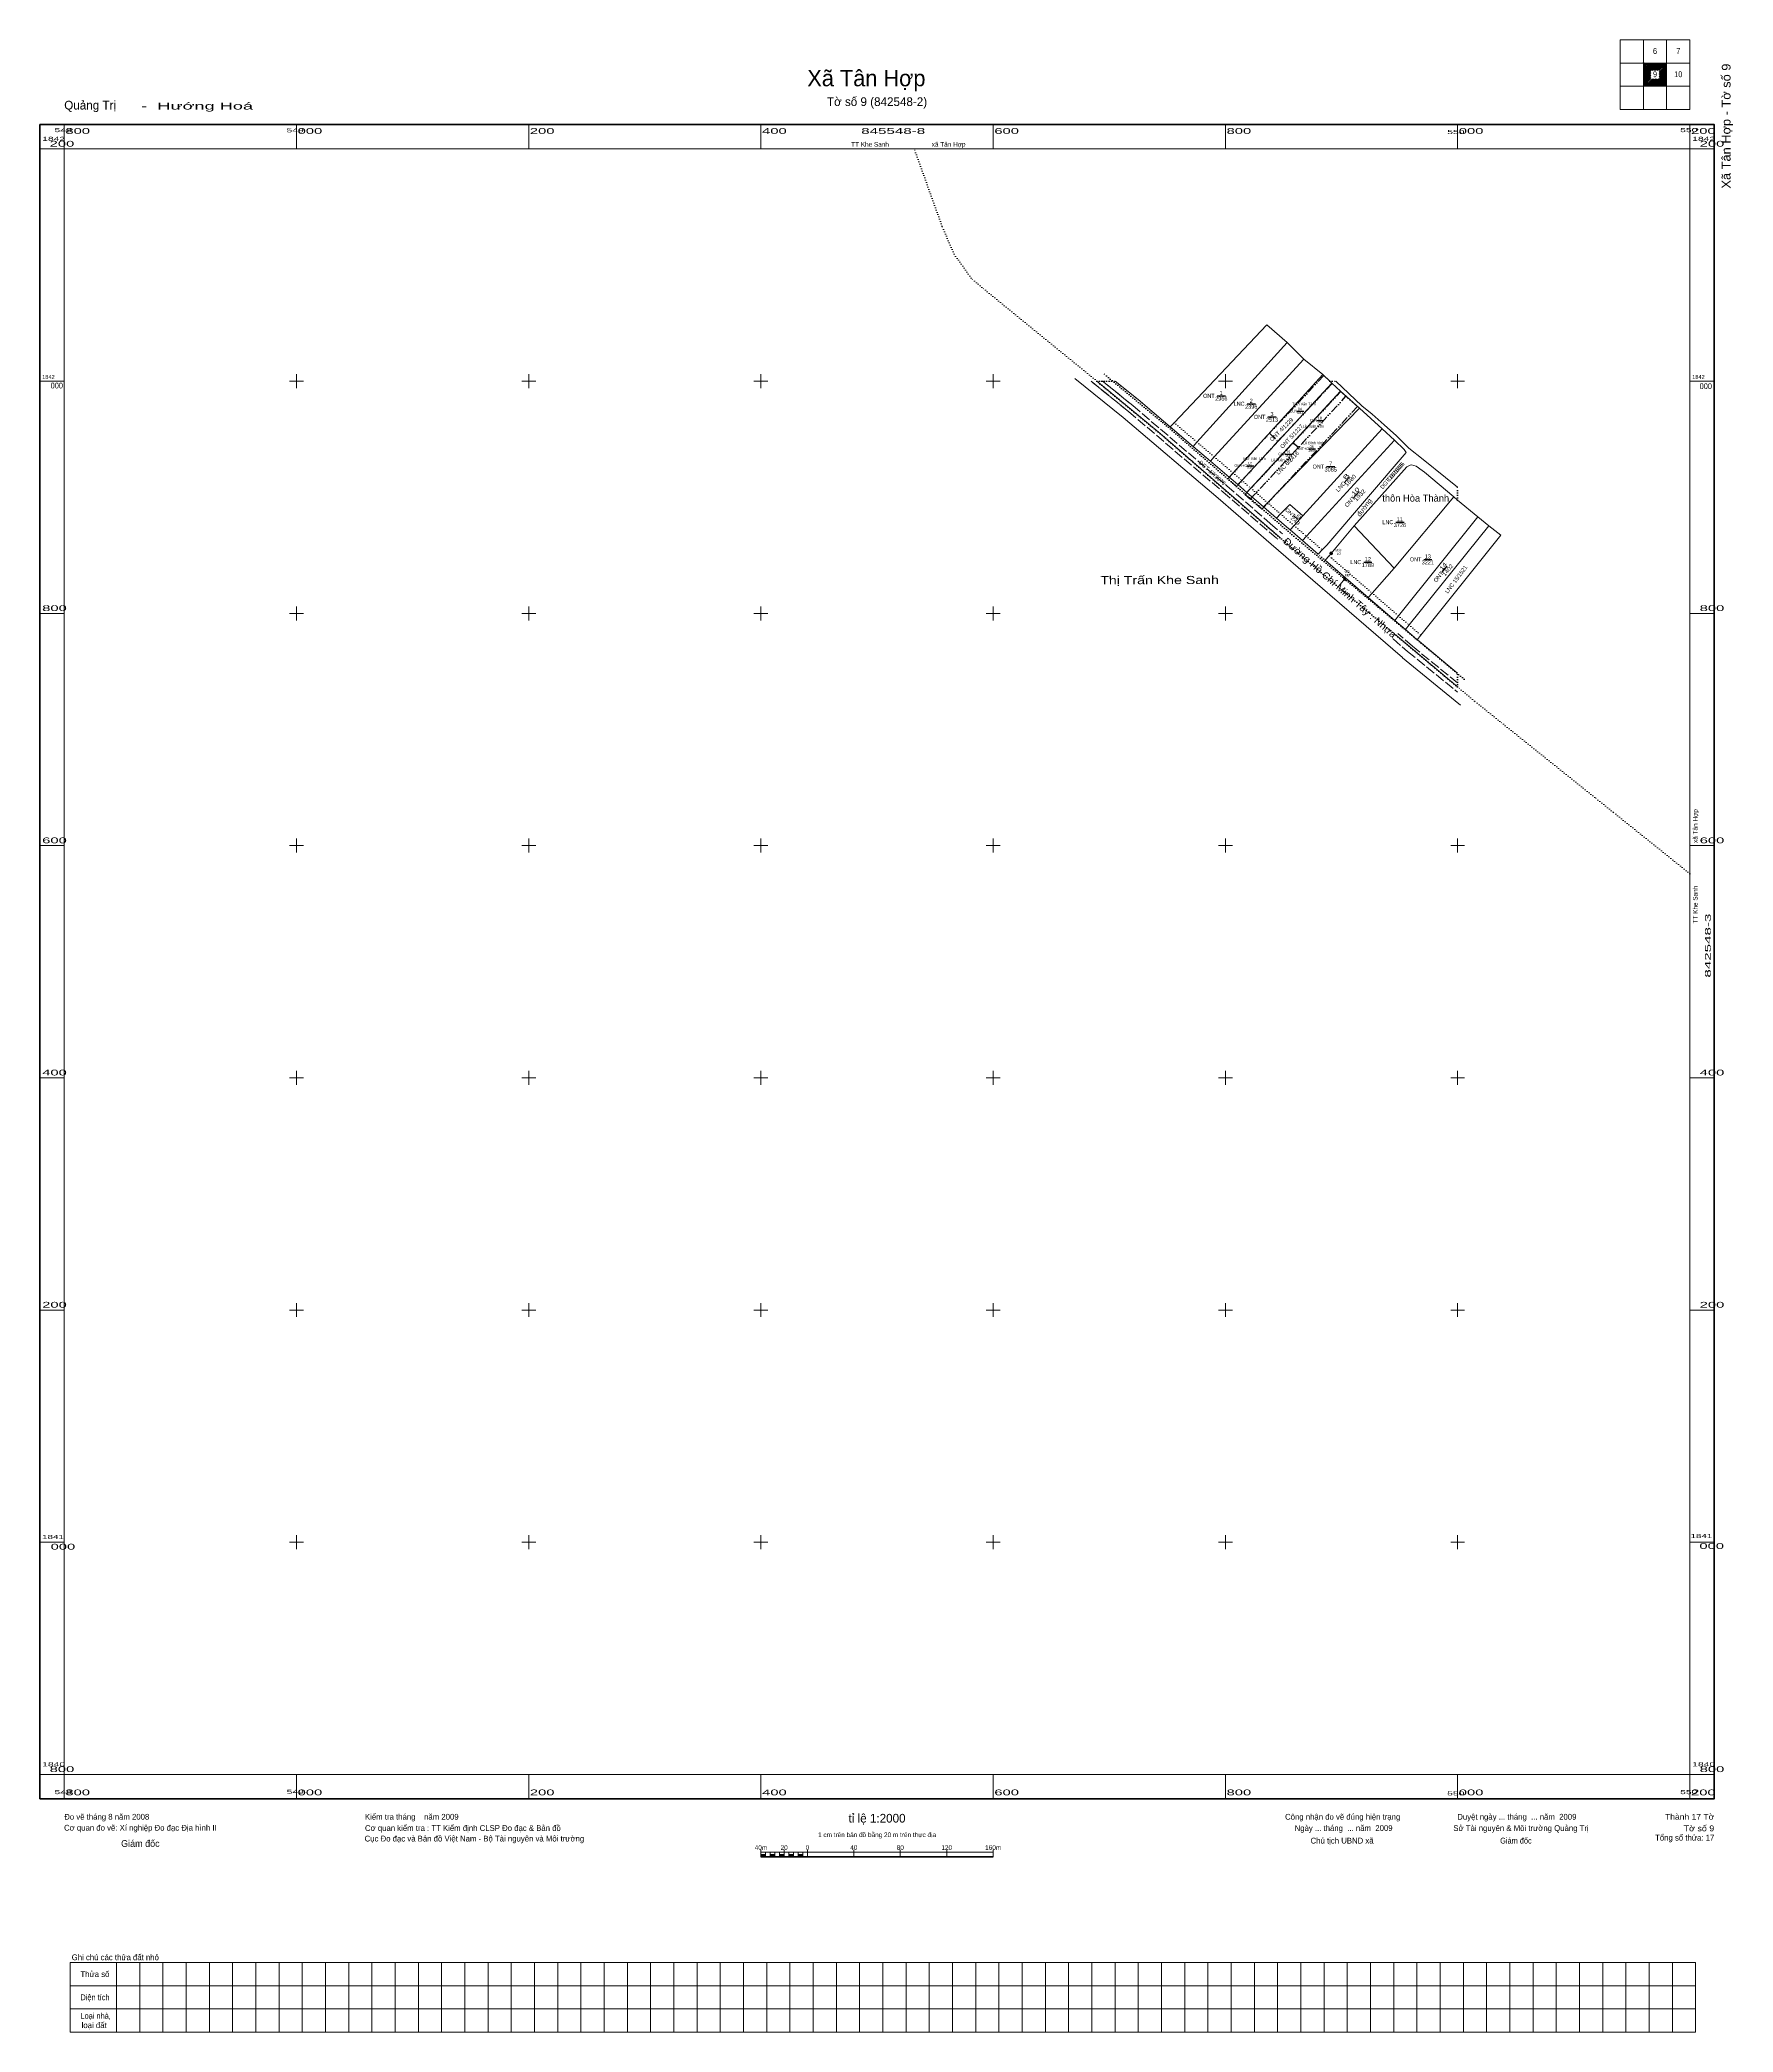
# Model space of a CAD drawing. Header units: metres. Extents: x 548779 to 550237, y 1840578 to 1842294.
import ezdxf
from ezdxf.enums import TextEntityAlignment as Align

# ---------------------------------------------------------------- set-up
doc = ezdxf.new("R2010")
doc.units = ezdxf.units.M
doc.header["$LTSCALE"] = 1.4
doc.header["$PDMODE"] = 32
doc.header["$PDSIZE"] = 0.7
for name, pattern in [('DASH_DOUBLE_DOT', [9.2, 5, -1.2, 0.3, -1.2, 0.3, -1.2]), ('DOTTED', [1.5, 0.3, -1.2]), ('LONG_DASHED', [7.5, 6, -1.5])]:
    doc.linetypes.add(name, pattern=pattern)
for name, color, linetype, lineweight in [('10', 7, 'Continuous', 13), ('13', 7, 'Continuous', 25), ('2', 7, 'DASH_DOUBLE_DOT', 25), ('22', 7, 'LONG_DASHED', 13), ('24', 7, 'DOTTED', 25), ('46', 7, 'Continuous', 13), ('50', 7, 'DOTTED', 13), ('51', 7, 'Continuous', 13), ('60', 7, 'Continuous', 13)]:
    doc.layers.add(name, color=color, linetype=linetype, lineweight=lineweight)
for name, color, linetype in [('14', 7, 'Continuous'), ('18', 7, 'Continuous'), ('28', 7, 'Continuous'), ('59', 7, 'Continuous')]:
    doc.layers.add(name, color=color, linetype=linetype)

msp = doc.modelspace()

# ---------------------------------------------------------------- hatches: boundary and pattern name
at = {"layer": '51'}
for points in [[(549892.353, 1841851.722, 1), (549889.853, 1841851.722, 1)], [(549892.203, 1841851.722, 1), (549890.003, 1841851.722, 1)], [(549891.228, 1841851.732, 1), (549890.978, 1841851.732, 1)], [(549891.228, 1841851.722, 1), (549890.978, 1841851.722, 1)], [(549904.123, 1841829.712, 1), (549901.623, 1841829.712, 1)], [(549903.973, 1841829.712, 1), (549901.773, 1841829.712, 1)], [(549902.998, 1841829.712, 1), (549902.748, 1841829.712, 1)]]:
    msp.add_hatch(color=256, dxfattribs=at).paths.add_polyline_path(points)
at = {"layer": '60'}
for points in [[(549400, 1840729), (549400, 1840731), (549404, 1840731), (549404, 1840729)], [(549408, 1840729), (549408, 1840731), (549412, 1840731), (549412, 1840729)], [(549416, 1840729), (549416, 1840731), (549420, 1840731), (549420, 1840729)], [(549424, 1840729), (549424, 1840731), (549428, 1840731), (549428, 1840729)], [(549432, 1840729), (549432, 1840731), (549436, 1840731), (549436, 1840729)]]:
    msp.add_hatch(color=256, dxfattribs=at).paths.add_polyline_path(points)

# ---------------------------------------------------------------- linework, layer by layer
at = {"layer": '10'}
for p, q in [((549883.95, 1842005.73), (549883.88, 1842005.79)), ((549883.95, 1842005.73), (549889.83, 1842000)), ((549889.83, 1842000), (549891.58, 1841998.3)), ((549895.05, 1842000), (549917.58, 1841978.91)), ((549899.07, 1841991.33), (549915.37, 1841976.63)), ((549915.37, 1841976.63), (549934.87, 1841959.04)), ((549926.4, 1841971.71), (549917.58, 1841978.91)), ((549936.59, 1841962.32), (549926.4, 1841971.71)), ((549866.66, 1841884.02), (549934.87, 1841959.04)), ((549934.87, 1841959.04), (549945.54, 1841949.1)), ((549947.21, 1841952.88), (549936.59, 1841962.32)), ((549958.02, 1841942.39), (549947.21, 1841952.88)), ((549958.02, 1841942.39), (549970.28, 1841932.59)), ((549971.32, 1841921.52), (549996.62, 1841900.36)), ((549996.62, 1841900.36), (549945.28, 1841839.06)), ((549996.62, 1841900.36), (550000, 1841897.57)), ((549844.06, 1841882.02), (549847.54, 1841885.62)), ((549911.01, 1841875.51), (549945.28, 1841839.06))]:
    msp.add_line(p, q, dxfattribs=at)
for points in [[(549752.38, 1841960.6), (549755.83, 1841964.23), (549835.72, 1842048.52)], [(549835.72, 1842048.52), (549853.16, 1842033.27), (549867.64, 1842018.93), (549883.88, 1842005.79)], [(549772.13, 1841943.78), (549775.48, 1841947.49), (549853.16, 1842033.27)], [(549787.04, 1841931.08), (549790.42, 1841934.77), (549867.64, 1842018.93)], [(550002.32, 1841721.07), (549982.24, 1841737.22), (549952.61, 1841761.73), (549952.44, 1841761.88), (549875.25, 1841828.62), (549839.46, 1841859.56), (549793.66, 1841899.17), (549711.97, 1841968.75), (549670.46, 1842002.37)], [(549752.38, 1841960.6), (549724.75, 1841984.13), (549705.16, 1842000)], [(549803.2, 1841917.31), (549806.57, 1841921.01), (549883.88, 1842005.79)], [(549810.67, 1841910.89), (549814.07, 1841914.57), (549891.58, 1841998.3)], [(549818.55, 1841904.08), (549821.94, 1841907.76), (549899.07, 1841991.33)], [(549891.58, 1841998.3), (549891.6, 1841998.28), (549899.07, 1841991.33)], [(549832.82, 1841891.74), (549836.31, 1841895.33), (549915.37, 1841976.63)], [(549810.67, 1841910.89), (549806.68, 1841914.35), (549803.2, 1841917.31), (549787.04, 1841931.08), (549772.13, 1841943.78), (549752.38, 1841960.6)], [(549866.32, 1841862.77), (549869.7, 1841866.45), (549945.54, 1841949.1)], [(549945.54, 1841949.1), (549953.93, 1841941.29), (549955.74, 1841938.52), (549887.37, 1841858.89), (549883.39, 1841854.62), (549879.97, 1841850.96)], [(549911.01, 1841875.51), (549956.18, 1841926.19), (549959.01, 1841927.78), (549960.25, 1841927.88), (549964.2, 1841926.78), (549969.34, 1841923.17), (549971.32, 1841921.52)], [(549970.28, 1841932.59), (549989.65, 1841917.11), (550000, 1841908.84)], [(549855.76, 1841871.9), (549852.54, 1841874.68), (549844.06, 1841882.02), (549832.82, 1841891.74), (549818.55, 1841904.08), (549810.67, 1841910.89)], [(549847.54, 1841885.62), (549855.54, 1841893.91), (549866.66, 1841884.02)], [(550000, 1841897.57), (550017.34, 1841883.25), (550026.97, 1841875.33), (550037.31, 1841867.33)], [(549855.76, 1841871.9), (549859.1, 1841875.61), (549866.66, 1841884.02)], [(549879.97, 1841850.96), (549866.32, 1841862.77), (549855.76, 1841871.9)], [(549911.01, 1841875.51), (549889.26, 1841849.54), (549886.05, 1841845.71)], [(550017.34, 1841883.25), (549949, 1841797.89), (549945.88, 1841793.99)], [(550026.97, 1841875.33), (549958.12, 1841790.01), (549954.97, 1841786.12)], [(550037.31, 1841867.33), (549968.24, 1841781.26), (549965.11, 1841777.36)], [(549923.01, 1841813.76), (549888.33, 1841843.74), (549886.05, 1841845.71)], [(549923.01, 1841813.76), (549926.31, 1841817.51), (549945.28, 1841839.06)], [(550000, 1841748.6), (549994.98, 1841752.64), (549965.35, 1841777.15), (549965.11, 1841777.36), (549954.97, 1841786.12), (549945.88, 1841793.99), (549923.01, 1841813.76)]]:
    msp.add_lwpolyline(points, dxfattribs=at)
at = {"layer": '13'}
for p, q in [((549792.89, 1841987.4), (549800.02, 1841987.4)), ((549818.67, 1841980.56), (549825.8, 1841980.56)), ((549836.58, 1841969.27), (549843.66, 1841969.27)), ((549887.14, 1841926.45), (549894.22, 1841926.45)), ((549902.21, 1841912.41), (549906.97, 1841917.65)), ((549910.35, 1841899.67), (549915.14, 1841904.88)), ((549858.86, 1841884.01), (549862.45, 1841880.83)), ((549946.74, 1841878.59), (549953.87, 1841878.59)), ((549919.17, 1841844.17), (549926.19, 1841844.17)), ((549970.9, 1841846.49), (549977.71, 1841846.49)), ((549986.41, 1841835.08), (549990.86, 1841840.59))]:
    msp.add_line(p, q, dxfattribs=at)
at = {"layer": '2'}
for p, q in [((549884.77, 1842004.92), (549837.85, 1841955.11)), ((549821.24, 1841898.24), (549903.76, 1841986.97)), ((549861.41, 1841974.16), (549867.43, 1841974.16)), ((549878.66, 1841966.24), (549884.68, 1841966.24)), ((549858.43, 1841947.03), (549862.98, 1841943.12)), ((549871.67, 1841941.7), (549877.69, 1841941.7)), ((549818.44, 1841927.22), (549824.46, 1841927.22)), ((549851.46, 1841937.23), (549857.48, 1841937.23))]:
    msp.add_line(p, q, dxfattribs=at)
for points in [[(549899.37, 1841991.06), (549913.7, 1841978.13), (549831.48, 1841889.74), (549816.85, 1841902.33)], [(549837.85, 1841955.11), (549845.22, 1841948.35), (549809.53, 1841909.17), (549802.16, 1841915.93)]]:
    msp.add_lwpolyline(points, close=True, dxfattribs=at)
msp.add_lwpolyline([(549884.77, 1842004.92), (549891.95, 1841997.96), (549845.22, 1841948.35)], dxfattribs=at)
at = {"layer": '22'}
for p, q in [((549716.53, 1841973.88), (549684.27, 1842000)), ((549684.27, 1842000), (549716.53, 1841973.88)), ((549694.29, 1842000), (549720.2, 1841979.01)), ((549720.2, 1841979.01), (549694.29, 1842000)), ((549716.53, 1841973.88), (549797.84, 1841904.64)), ((549720.2, 1841979.01), (549801.32, 1841909.9)), ((549797.84, 1841904.64), (549825.98, 1841880.32)), ((549801.32, 1841909.9), (549830.33, 1841884.71))]:
    msp.add_line(p, q, dxfattribs=at)
for points in [[(549797.84, 1841904.64), (549844.27, 1841864.52), (549845.04, 1841863.85)], [(549801.32, 1841909.9), (549838.58, 1841877.54), (549847.73, 1841869.71), (549849.24, 1841868.41)], [(549944.42, 1841777.97), (549956.93, 1841767.16), (550000, 1841732.2)], [(550000, 1841740.1), (549961.02, 1841771.71), (549948.46, 1841782.58)]]:
    msp.add_lwpolyline(points, dxfattribs=at)
at = {"layer": '24'}
for p, q in [((549689.33, 1842000), (549705.16, 1842000)), ((549889.83, 1842000), (549895.05, 1842000)), ((550000, 1841897.57), (550000, 1841908.84)), ((549886.05, 1841845.71), (549879.97, 1841850.96)), ((550000, 1841736.62), (550000, 1841748.6))]:
    msp.add_line(p, q, dxfattribs=at)
for points in [[(550005.66, 1841743.36), (549858.81, 1841866.65), (549749.4, 1841961.68), (549694.94, 1842006.78)], [(550000, 1841736.62), (549853.1, 1841859.96), (549743.71, 1841954.97), (549689.33, 1842000)]]:
    msp.add_lwpolyline(points, dxfattribs=at)
at = {"layer": '46'}
for p, q in [((549689.33, 1842000), (549698.62, 1841992.3)), ((549689.33, 1842000), (549698.62, 1841992.3)), ((550000, 1841736.62), (549946.33, 1841781.68))]:
    msp.add_line(p, q, dxfattribs=at)
at = {"layer": '46', "linetype": 'DOTTED'}
for points in [[(549689.33, 1842000), (549590.34, 1842080.72), (549580.99, 1842088.64), (549566.36, 1842109.43), (549555.91, 1842133.55), (549532.1, 1842200)], [(550200, 1841575.77), (550133.96, 1841628.7), (550118.07, 1841641.44), (550036.44, 1841706.86), (550014.42, 1841724.51), (550000, 1841736.62)]]:
    msp.add_lwpolyline(points, dxfattribs=at)
at = {"layer": '46'}
msp.add_lwpolyline([(549846.67, 1841865.54), (549743.71, 1841954.97), (549698.62, 1841992.3)], dxfattribs=at)
at = {"layer": '50', "linetype": 'Continuous'}
msp.add_line((549897.18, 1841822.95), (549902.87, 1841829.72), dxfattribs=at)
at = {"layer": '50'}
for points in [[(549755.83, 1841964.23), (549775.48, 1841947.49), (549790.42, 1841934.77), (549806.57, 1841921.01)], [(549806.57, 1841921.01), (549809.94, 1841918.14), (549814.07, 1841914.57), (549821.94, 1841907.76), (549836.31, 1841895.33), (549847.54, 1841885.62)], [(549847.54, 1841885.62), (549855.81, 1841878.46), (549859.1, 1841875.61), (549869.7, 1841866.45), (549883.39, 1841854.62)], [(549889.26, 1841849.54), (549891.6, 1841847.52), (549926.31, 1841817.51), (549949, 1841797.89), (549958.12, 1841790.01), (549968.24, 1841781.26)]]:
    msp.add_lwpolyline(points, dxfattribs=at)
at = {"layer": '51'}
for centre, radius in [((549891.103, 1841851.722), 1.25), ((549891.103, 1841851.722), 1.1), ((549891.103, 1841851.732), 0.125), ((549891.103, 1841851.722), 0.125), ((549902.873, 1841829.712), 1.25), ((549902.873, 1841829.712), 1.1), ((549902.873, 1841829.712), 0.125)]:
    msp.add_circle(centre, radius, dxfattribs=at)
at = {"layer": '60'}
for p, q in [((550160, 1842234), (550160, 1842294)), ((550180, 1842234), (550180, 1842294)), ((550140, 1842274), (550200, 1842274)), ((550160, 1842272.58), (550161.42, 1842274)), ((550160, 1842271.18), (550162.82, 1842274)), ((550160, 1842269.76), (550164.24, 1842274)), ((550160, 1842268.34), (550165.66, 1842274)), ((550160, 1842266.92), (550167.08, 1842274)), ((550160, 1842265.52), (550168.48, 1842274)), ((550160, 1842264.1), (550169.9, 1842274)), ((550160, 1842262.68), (550171.32, 1842274)), ((550160, 1842261.28), (550172.72, 1842274)), ((550160, 1842259.86), (550166.5, 1842266.36)), ((550160, 1842258.44), (550166.5, 1842264.94)), ((550160, 1842257.04), (550166.5, 1842263.52)), ((550167.64, 1842267.5), (550174.14, 1842274)), ((550168.28, 1842254), (550180, 1842265.72)), ((550169.06, 1842267.5), (550175.56, 1842274)), ((550169.7, 1842254), (550180, 1842264.3)), ((550170.48, 1842267.5), (550176.98, 1842274)), ((550171.88, 1842267.5), (550178.38, 1842274)), ((550173.3, 1842267.5), (550179.8, 1842274)), ((550173.5, 1842266.28), (550180, 1842272.78)), ((550173.5, 1842264.88), (550180, 1842271.38)), ((550173.5, 1842263.46), (550180, 1842269.96)), ((550173.5, 1842262.04), (550180, 1842268.54)), ((550173.5, 1842260.64), (550180, 1842267.12)), ((550140, 1842254), (550200, 1842254)), ((550160, 1842255.62), (550166.5, 1842262.12)), ((550160, 1842254.2), (550166.5, 1842260.7)), ((550161.22, 1842254), (550167.72, 1842260.5)), ((550162.62, 1842254), (550169.12, 1842260.5)), ((550164.04, 1842254), (550170.54, 1842260.5)), ((550165.46, 1842254), (550171.96, 1842260.5)), ((550166.88, 1842254), (550173.36, 1842260.5)), ((550171.12, 1842254), (550180, 1842262.88)), ((550172.52, 1842254), (550180, 1842261.48)), ((550173.94, 1842254), (550180, 1842260.06)), ((550175.36, 1842254), (550180, 1842258.64)), ((550176.76, 1842254), (550180, 1842257.24)), ((550178.18, 1842254), (550180, 1842255.82)), ((550179.6, 1842254), (550180, 1842254.4)), ((548800, 1842200), (548800, 1842221)), ((549000, 1842200), (549000, 1842221)), ((549200, 1842200), (549200, 1842221)), ((549400, 1842200), (549400, 1842221)), ((549600, 1842200), (549600, 1842221)), ((549800, 1842200), (549800, 1842221)), ((550000, 1842200), (550000, 1842221)), ((550200, 1842200), (550200, 1842221)), ((548800, 1842200), (548779, 1842200)), ((550200, 1842200), (550221, 1842200)), ((549000, 1841994), (549000, 1842006)), ((549200, 1841994), (549200, 1842006)), ((549400, 1841994), (549400, 1842006)), ((549600, 1841994), (549600, 1842006)), ((549800, 1841994), (549800, 1842006)), ((550000, 1841994), (550000, 1842006)), ((548800, 1842000), (548779, 1842000)), ((548994, 1842000), (549006, 1842000)), ((549194, 1842000), (549206, 1842000)), ((549394, 1842000), (549406, 1842000)), ((549594, 1842000), (549606, 1842000)), ((549794, 1842000), (549806, 1842000)), ((549994, 1842000), (550006, 1842000)), ((550200, 1842000), (550221, 1842000)), ((548800, 1841800), (548779, 1841800)), ((548994, 1841800), (549006, 1841800)), ((549000, 1841794), (549000, 1841806)), ((549194, 1841800), (549206, 1841800)), ((549200, 1841794), (549200, 1841806)), ((549394, 1841800), (549406, 1841800)), ((549400, 1841794), (549400, 1841806)), ((549594, 1841800), (549606, 1841800)), ((549600, 1841794), (549600, 1841806)), ((549794, 1841800), (549806, 1841800)), ((549800, 1841794), (549800, 1841806)), ((549994, 1841800), (550006, 1841800)), ((550000, 1841794), (550000, 1841806)), ((550200, 1841800), (550221, 1841800)), ((548800, 1841600), (548779, 1841600)), ((548994, 1841600), (549006, 1841600)), ((549000, 1841594), (549000, 1841606)), ((549194, 1841600), (549206, 1841600)), ((549200, 1841594), (549200, 1841606)), ((549394, 1841600), (549406, 1841600)), ((549400, 1841594), (549400, 1841606)), ((549594, 1841600), (549606, 1841600)), ((549600, 1841594), (549600, 1841606)), ((549794, 1841600), (549806, 1841600)), ((549800, 1841594), (549800, 1841606)), ((549994, 1841600), (550006, 1841600)), ((550000, 1841594), (550000, 1841606)), ((550200, 1841600), (550221, 1841600)), ((549000, 1841394), (549000, 1841406)), ((549200, 1841394), (549200, 1841406)), ((549400, 1841394), (549400, 1841406)), ((549600, 1841394), (549600, 1841406)), ((549800, 1841394), (549800, 1841406)), ((550000, 1841394), (550000, 1841406)), ((548800, 1841400), (548779, 1841400)), ((548994, 1841400), (549006, 1841400)), ((549194, 1841400), (549206, 1841400)), ((549394, 1841400), (549406, 1841400)), ((549594, 1841400), (549606, 1841400)), ((549794, 1841400), (549806, 1841400)), ((549994, 1841400), (550006, 1841400)), ((550200, 1841400), (550221, 1841400)), ((548800, 1841200), (548779, 1841200)), ((548994, 1841200), (549006, 1841200)), ((549000, 1841194), (549000, 1841206)), ((549194, 1841200), (549206, 1841200)), ((549200, 1841194), (549200, 1841206)), ((549394, 1841200), (549406, 1841200)), ((549400, 1841194), (549400, 1841206)), ((549594, 1841200), (549606, 1841200)), ((549600, 1841194), (549600, 1841206)), ((549794, 1841200), (549806, 1841200)), ((549800, 1841194), (549800, 1841206)), ((549994, 1841200), (550006, 1841200)), ((550000, 1841194), (550000, 1841206)), ((550200, 1841200), (550221, 1841200)), ((548800, 1841000), (548779, 1841000)), ((548994, 1841000), (549006, 1841000)), ((549000, 1840994), (549000, 1841006)), ((549194, 1841000), (549206, 1841000)), ((549200, 1840994), (549200, 1841006)), ((549394, 1841000), (549406, 1841000)), ((549400, 1840994), (549400, 1841006)), ((549594, 1841000), (549606, 1841000)), ((549600, 1840994), (549600, 1841006)), ((549794, 1841000), (549806, 1841000)), ((549800, 1840994), (549800, 1841006)), ((549994, 1841000), (550006, 1841000)), ((550000, 1840994), (550000, 1841006)), ((550200, 1841000), (550221, 1841000)), ((548800, 1840800), (548779, 1840800)), ((548800, 1840800), (548800, 1840779)), ((549000, 1840800), (549000, 1840779)), ((549200, 1840800), (549200, 1840779)), ((549400, 1840800), (549400, 1840779)), ((549600, 1840800), (549600, 1840779)), ((549800, 1840800), (549800, 1840779)), ((550000, 1840800), (550000, 1840779)), ((550200, 1840800), (550200, 1840779)), ((550200, 1840800), (550221, 1840800)), ((549400, 1840729), (549400, 1840735)), ((549400, 1840733), (549600, 1840733)), ((549404, 1840729), (549404, 1840733)), ((549408, 1840729), (549408, 1840733)), ((549412, 1840729), (549412, 1840733)), ((549416, 1840729), (549416, 1840733)), ((549420, 1840729), (549420, 1840735)), ((549420, 1840729), (549420, 1840733)), ((549424, 1840729), (549424, 1840733)), ((549428, 1840729), (549428, 1840733)), ((549432, 1840729), (549432, 1840733)), ((549436, 1840729), (549436, 1840733)), ((549440, 1840729), (549440, 1840735)), ((549480, 1840729), (549480, 1840735)), ((549520, 1840729), (549520, 1840735)), ((549560, 1840729), (549560, 1840735)), ((549600, 1840729), (549600, 1840735)), ((548844.98, 1840638), (548844.98, 1840578)), ((548864.98, 1840638), (548864.98, 1840578)), ((548884.98, 1840638), (548884.98, 1840578)), ((548904.98, 1840638), (548904.98, 1840578)), ((548924.98, 1840638), (548924.98, 1840578)), ((548944.98, 1840638), (548944.98, 1840578)), ((548964.98, 1840638), (548964.98, 1840578)), ((548984.98, 1840638), (548984.98, 1840578)), ((549004.98, 1840638), (549004.98, 1840578)), ((549024.98, 1840638), (549024.98, 1840578)), ((549044.98, 1840638), (549044.98, 1840578)), ((549064.98, 1840638), (549064.98, 1840578)), ((549084.98, 1840638), (549084.98, 1840578)), ((549104.98, 1840638), (549104.98, 1840578)), ((549124.98, 1840638), (549124.98, 1840578)), ((549144.98, 1840638), (549144.98, 1840578)), ((549164.98, 1840638), (549164.98, 1840578)), ((549184.98, 1840638), (549184.98, 1840578)), ((549204.98, 1840638), (549204.98, 1840578)), ((549224.98, 1840638), (549224.98, 1840578)), ((549244.98, 1840638), (549244.98, 1840578)), ((549264.98, 1840638), (549264.98, 1840578)), ((549284.98, 1840638), (549284.98, 1840578)), ((549304.98, 1840638), (549304.98, 1840578)), ((549324.98, 1840638), (549324.98, 1840578)), ((549344.98, 1840638), (549344.98, 1840578)), ((549364.98, 1840638), (549364.98, 1840578)), ((549384.98, 1840638), (549384.98, 1840578)), ((549404.98, 1840638), (549404.98, 1840578)), ((549424.98, 1840638), (549424.98, 1840578)), ((549444.98, 1840638), (549444.98, 1840578)), ((549464.98, 1840638), (549464.98, 1840578)), ((549484.98, 1840638), (549484.98, 1840578)), ((549504.98, 1840638), (549504.98, 1840578)), ((549524.98, 1840638), (549524.98, 1840578)), ((549544.98, 1840638), (549544.98, 1840578)), ((549564.98, 1840638), (549564.98, 1840578)), ((549584.98, 1840638), (549584.98, 1840578)), ((549604.98, 1840638), (549604.98, 1840578)), ((549624.98, 1840638), (549624.98, 1840578)), ((549644.98, 1840638), (549644.98, 1840578)), ((549664.98, 1840638), (549664.98, 1840578)), ((549684.98, 1840638), (549684.98, 1840578)), ((549704.98, 1840638), (549704.98, 1840578)), ((549724.98, 1840638), (549724.98, 1840578)), ((549744.98, 1840638), (549744.98, 1840578)), ((549764.98, 1840638), (549764.98, 1840578)), ((549784.98, 1840638), (549784.98, 1840578)), ((549804.98, 1840638), (549804.98, 1840578)), ((549824.98, 1840638), (549824.98, 1840578)), ((549844.98, 1840638), (549844.98, 1840578)), ((549864.98, 1840638), (549864.98, 1840578)), ((549884.98, 1840638), (549884.98, 1840578)), ((549904.98, 1840638), (549904.98, 1840578)), ((549924.98, 1840638), (549924.98, 1840578)), ((549944.98, 1840638), (549944.98, 1840578)), ((549964.98, 1840638), (549964.98, 1840578)), ((549984.98, 1840638), (549984.98, 1840578)), ((550004.98, 1840638), (550004.98, 1840578)), ((550024.98, 1840638), (550024.98, 1840578)), ((550044.98, 1840638), (550044.98, 1840578)), ((550064.98, 1840638), (550064.98, 1840578)), ((550084.98, 1840638), (550084.98, 1840578)), ((550104.98, 1840638), (550104.98, 1840578)), ((550124.98, 1840638), (550124.98, 1840578)), ((550144.98, 1840638), (550144.98, 1840578)), ((550164.98, 1840638), (550164.98, 1840578)), ((550184.98, 1840638), (550184.98, 1840578)), ((548804.98, 1840618), (550204.98, 1840618)), ((548804.98, 1840598), (550204.98, 1840598))]:
    msp.add_line(p, q, dxfattribs=at)
at = {"layer": '60', "lineweight": 53}
msp.add_line((549400, 1840729), (549600, 1840729), dxfattribs=at)
at = {"layer": '60'}
for points in [[(550140, 1842234), (550200, 1842234), (550200, 1842294), (550140, 1842294)], [(548800, 1842200), (550200, 1842200), (550200, 1840800), (548800, 1840800)], [(549400, 1840729), (549400, 1840731), (549404, 1840731), (549404, 1840729)], [(549408, 1840729), (549408, 1840731), (549412, 1840731), (549412, 1840729)], [(549416, 1840729), (549416, 1840731), (549420, 1840731), (549420, 1840729)], [(549424, 1840729), (549424, 1840731), (549428, 1840731), (549428, 1840729)], [(549432, 1840729), (549432, 1840731), (549436, 1840731), (549436, 1840729)], [(548804.98, 1840638), (550204.98, 1840638), (550204.98, 1840578), (548804.98, 1840578)]]:
    msp.add_lwpolyline(points, close=True, dxfattribs=at)
at = {"layer": '60', "lineweight": 106}
msp.add_lwpolyline([(548779, 1842221), (550221, 1842221), (550221, 1840779), (548779, 1840779)], close=True, dxfattribs=at)
at = {"layer": '60'}
msp.add_point((550160, 1842274), dxfattribs=at)

# ---------------------------------------------------------------- texts
at = {"layer": '13', "width": 0.8}
for s, p in [('ONT ', (549792, 1841985.65)), ('LNC ', (549817.78, 1841978.81)), ('ONT ', (549835.7, 1841967.52)), ('ONT ', (549886.25, 1841924.7)), ('LNC ', (549945.85, 1841876.84)), ('LNC ', (549918.29, 1841842.42)), ('ONT ', (549970.05, 1841844.74))]:
    msp.add_text(s, height=3.5, dxfattribs=at).set_placement(p, align=Align.RIGHT)
at = {"layer": '13'}
for s, width, p in [('1', 0.7, (549796.46, 1841988.18)), ('2966', 0.85, (549796.455, 1841983.12)), ('2396', 0.85, (549822.235, 1841976.28)), ('2', 0.85, (549822.23, 1841981.34)), ('3', 0.85, (549840.13, 1841970.05)), ('2513', 0.85, (549840.125, 1841964.99)), ('3085', 0.85, (549890.68, 1841922.17)), ('7', 0.85, (549890.68, 1841927.23)), ('3726', 0.85, (549950.295, 1841874.31)), ('11', 0.8, (549950.305, 1841879.37)), ('1789', 0.85, (549922.68, 1841839.89)), ('12', 0.85, (549922.675, 1841844.95)), ('3221', 0.8, (549974.295, 1841842.21)), ('13', 0.85, (549974.295, 1841847.27))]:
    msp.add_text(s, height=3.5, dxfattribs=dict(at, width=width)).set_placement(p, align=Align.CENTER)
for s, rotation, p in [('ONT 4/1229', 45.012, (549849.529, 1841957.103)), ('ONT 5/1227', 46.534, (549858.282, 1841951.216)), ('LNC 6/2418', 46.216, (549854.71, 1841928.449))]:
    msp.add_text(s, height=3.5, rotation=rotation, dxfattribs=at).set_placement(p, align=Align.CENTER)
for s, height, rotation, width, p in [('DGT 17/3970', 3.5, 318.186, 0.95, (549787.473, 1841919.718)), ('8', 3.5, 47.722, 2.05, (549905.096, 1841916.738)), ('DGT 16/1655', 3.5, 48.793, 0.95, (549945.041, 1841917.622)), ('1680', 3.5, 47.722, 1.15, (549908.834, 1841913.328)), ('10', 3.5, 47.46, 1.45, (549913.255, 1841903.987)), ('1932', 3.5, 47.46, 1.15, (549916.99, 1841900.567)), ('249', 3.15, 318.491, 1.25, (549859.126, 1841878.598)), ('9', 3.15, 318.491, 2, (549862.146, 1841882.017)), ('14', 3.5, 51.098, 1.35, (549988.912, 1841839.421)), ('1402', 3.5, 51.098, 1.1, (549992.854, 1841836.251)), ('LNC 15/1521', 3.5, 53.309, 0.95, (550000.084, 1841828.259))]:
    msp.add_text(s, height=height, rotation=rotation, dxfattribs=dict(at, width=width)).set_placement(p, align=Align.CENTER)
for s, height, rotation, width, p in [('LNC ', 3.5, 47.722, 1.1, (549905.059, 1841912.936)), ('ONT ', 3.15, 318.491, 1.1, (549859.432, 1841881.374)), ('ONT ', 3.5, 47.46, 1.1, (549913.205, 1841900.194)), ('ONT ', 3.5, 51.098, 1.05, (549988.988, 1841835.492))]:
    msp.add_text(s, height=height, rotation=rotation, dxfattribs=dict(at, width=width)).set_placement(p, align=Align.RIGHT)
at = {"layer": '14'}
msp.add_text('D1/1655', height=3.5, rotation=48.793, dxfattribs=at).set_placement((549947.629, 1841920.687), align=Align.CENTER)
at = {"layer": '18'}
msp.add_text('thôn Hòa Thành', height=6, dxfattribs=at).set_placement((549963.89, 1841896.26), align=Align.CENTER)
at = {"layer": '2'}
for s, width, p in [(' CLN', 0.95, (549858.175, 1841973.14)), ('Trần Văn Tám', 0.9, (549867.515, 1841979.19)), ('683', 0.85, (549864.355, 1841971.73)), ('04', 0.85, (549864.05, 1841974.96)), ('Lê Xuân Sữu', 0.85, (549875.745, 1841960.08)), (' CLN', 0.95, (549875.425, 1841965.22)), ('361', 0.8, (549881.615, 1841963.81)), ('18', 0.8, (549881.3, 1841967.04)), (' CLN', 0.95, (549848.225, 1841936.21)), ('19', 0.85, (549854.1, 1841938.03)), ('ONT+CLN', 0.95, (549868.435, 1841940.68)), ('1606', 0.85, (549874.62, 1841939.27)), ('06', 0.85, (549874.305, 1841942.5)), ('ONT+CLN', 0.95, (549815.205, 1841926.2)), ('Trần Văn Tám', 0.9, (549824.545, 1841932.25)), ('530', 0.85, (549821.385, 1841924.79)), ('17', 0.8, (549821.08, 1841928.02)), ('Lê Xuân Sữu', 0.85, (549848.545, 1841931.07)), ('366', 0.85, (549854.41, 1841934.8))]:
    msp.add_text(s, height=2.3, dxfattribs=dict(at, width=width)).set_placement(p, align=Align.CENTER)
msp.add_text('Lê Đình Vinh', height=2.3, dxfattribs=at).set_placement((549876.01, 1841945.74), align=Align.CENTER)
at = {"layer": '28', "width": 1.1}
for s, height, rotation, p in [('đường', 4, 53.523, (549921.178, 1841890.076)), ('Đường Hồ Chí Minh Tây . Nhựa ', 6, 318.824, (549897.615, 1841818.961))]:
    msp.add_text(s, height=height, rotation=rotation, dxfattribs=at).set_placement(p, align=Align.CENTER)
at = {"layer": '51'}
msp.add_text('Mốc ', height=2, rotation=2.457, dxfattribs=at).set_placement((549897.667, 1841853.435), align=Align.CENTER)
for s, width, p in [('LG', 1.05, (549897.802, 1841850.44)), ('GP', 1.1, (549904.832, 1841834.929)), ('MB', 1.05, (549904.962, 1841831.94))]:
    msp.add_text(s, height=2, rotation=2.457, dxfattribs=dict(at, width=width)).set_placement(p, align=Align.CENTER)
at = {"layer": '59'}
msp.add_text('TT Khe Sanh                        xã Tân Hợp', height=4, dxfattribs=at).set_placement((549526.93, 1842202.01), align=Align.CENTER)
at = {"layer": '59', "width": 1.3}
msp.add_text('Thị Trấn Khe Sanh', height=7, rotation=0.157, dxfattribs=at).set_placement((549743.27, 1841825.196), align=Align.CENTER)
at = {"layer": '59'}
msp.add_text('TT Khe Sanh                        xã Tân Hợp', height=4, rotation=90, dxfattribs=at).set_placement((550206.62, 1841582.14), align=Align.CENTER)
at = {"layer": '60'}
for s, height, width, p in [('6', 5, 0.85, (550169.975, 1842281.86)), ('7', 5, 0.9, (550189.98, 1842281.86)), ('9', 5, 0.9, (550169.98, 1842261.86)), ('10', 5, 0.95, (550189.98, 1842261.86)), ('845548-8', 5, 1.95, (549513.9, 1842213)), ('40m', 4, 0.95, (549400, 1840735)), ('20', 4, 0.95, (549420, 1840735)), ('0', 4, 0.9, (549440, 1840735)), ('40', 4, 0.95, (549480, 1840735)), ('80', 4, 0.95, (549520, 1840735)), ('120', 4, 0.95, (549559.995, 1840735)), ('160m', 4, 0.95, (549600.005, 1840735))]:
    msp.add_text(s, height=height, dxfattribs=dict(at, width=width)).set_placement(p, align=Align.CENTER)
for s, height, p in [('Xã Tân Hợp', 14, (549490.811, 1842254)), ('Tờ số 9 (842548-2)', 7.5, (549499.995, 1842237)), ('tỉ lệ 1:2000', 7.5, (549500.005, 1840758.5)), ('Công nhận đo vẽ đúng hiện trạng', 5, (549901, 1840761)), ('Duyệt ngày ... tháng  ... năm  2009', 5, (550051, 1840761)), ('1 cm trên bản đồ bằng 20 m trên thực địa', 4, (549499.995, 1840746))]:
    msp.add_text(s, height=height, dxfattribs=at).set_placement(p, align=Align.CENTER)
at = {"layer": '60', "width": 1.1}
msp.add_text('Xã Tân Hợp - Tờ số 9', height=7.5, rotation=90, dxfattribs=at).set_placement((550235, 1842273.56), align=Align.RIGHT)
at = {"layer": '60'}
for s, height, p in [('Quảng Trị', 7.5, (548800, 1842234)), ('Đo vẽ tháng 8 năm 2008', 5, (548800, 1840761)), ('Cơ quan đo vẽ: Xí nghiệp Đo đạc Địa hình II', 5, (548799.83, 1840751.55)), ('Cơ quan kiểm tra : TT Kiểm định CLSP Đo đạc & Bản đồ', 5, (549059, 1840751.29)), ('Kiểm tra tháng    năm 2009', 5, (549059, 1840761)), ('Ngày ... tháng  ... năm  2009', 5, (549859.61, 1840751.26)), ('Sở Tài nguyên & Môi trường Quảng Trị', 5, (549996.29, 1840751.26)), (' Giám đốc', 5.8, (548846.81, 1840737.59)), ('Cục Đo đạc và Bản đồ Việt Nam - Bộ Tài nguyên và Môi trường', 5, (549058.72, 1840742.22)), ('Chủ tịch UBND xã', 5, (549873.35, 1840740.46)), ('Ghi chú các thửa đất nhỏ', 5, (548806.43, 1840639.95)), ('Thửa số', 5, (548813.98, 1840625.5)), ('loại đất', 5, (548814.98, 1840581.5))]:
    msp.add_text(s, height=height, dxfattribs=at).set_placement(p)
for s, height, width, p in [('  -  Hướng Hoá', 6, 1.95, (548857.53, 1842234)), ('800', 5, 1.9, (548801, 1842213)), ('000', 5, 1.9, (549001, 1842213)), ('200', 5, 1.9, (549201, 1842213)), ('400', 5, 1.9, (549401, 1842213)), ('600', 5, 1.9, (549601, 1842213)), ('800', 5, 1.9, (549801, 1842213)), ('000', 5, 1.9, (550001, 1842213)), ('200', 5, 1.9, (550201, 1842213)), ('1842', 3.5, 1.9, (548781, 1842207)), ('1842', 3.5, 1.9, (550202, 1842207)), ('1842', 3.5, 0.95, (548781, 1842001.85)), ('000', 5, 0.95, (548788.29, 1841993.74)), ('1842', 3.5, 0.95, (550202, 1842001.83)), ('800', 5, 1.9, (548781, 1841802)), ('600', 5, 1.9, (548781, 1841602)), ('400', 5, 1.9, (548781, 1841402)), ('200', 5, 1.9, (548781, 1841202)), ('1841', 3.5, 1.8, (548780.92, 1841002.8)), ('000', 5, 1.9, (548788.27, 1840993.63)), ('1841', 3.5, 1.8, (550200.55, 1841003.55)), ('1840', 3.5, 1.9, (548781, 1840807)), ('1840', 3.5, 1.9, (550202, 1840807)), ('800', 5, 1.9, (548801, 1840782)), ('000', 5, 1.9, (549001, 1840782)), ('200', 5, 1.9, (549201, 1840782)), ('400', 5, 1.9, (549401, 1840782)), ('600', 5, 1.9, (549601, 1840782)), ('800', 5, 1.9, (549801, 1840782)), ('000', 5, 1.9, (550001, 1840782)), ('200', 5, 1.9, (550201, 1840782)), ('Giám đốc ', 5, 0.95, (550036.62, 1840740.46)), ('Diện tích', 5, 0.95, (548813.98, 1840605.5)), ('Loại nhà,', 5, 0.95, (548813.98, 1840589.5))]:
    msp.add_text(s, height=height, dxfattribs=dict(at, width=width)).set_placement(p)
for s, height, width, p in [('548', 3.5, 1.9, (548806.45, 1842214.5)), ('549', 3.5, 1.9, (549006.3, 1842214.31)), ('550', 3.5, 1.9, (550005.9, 1842212.88)), ('550', 3.5, 1.9, (550206.45, 1842214.5)), ('200', 5, 1.9, (548808.64, 1842202)), ('200', 5, 1.9, (550229.64, 1842202)), ('000', 5, 0.95, (550219, 1841993.2)), ('800', 5, 1.9, (550229.64, 1841802)), ('600', 5, 1.9, (550229.64, 1841602)), ('400', 5, 1.9, (550229.64, 1841402)), ('200', 5, 1.9, (550229.64, 1841202)), ('000', 5, 1.9, (550229.38, 1840994.21)), ('800', 5, 1.9, (548808.64, 1840802)), ('800', 5, 1.9, (550229.64, 1840802)), ('548', 3.5, 1.9, (548806.45, 1840783)), ('549', 3.5, 1.9, (549006.33, 1840783.3)), ('550', 3.5, 1.9, (550005.81, 1840781.89)), ('550', 3.5, 1.9, (550206.45, 1840783)), ('Thành 17 Tờ', 5, 1.1, (550221, 1840761)), ('Tờ số 9', 5, 1.15, (550221, 1840751))]:
    msp.add_text(s, height=height, dxfattribs=dict(at, width=width)).set_placement(p, align=Align.RIGHT)
at = {"layer": '60', "width": 1.95}
msp.add_text('842548-3', height=5, rotation=90, dxfattribs=at).set_placement((550218, 1841513.85), align=Align.CENTER)
at = {"layer": '60'}
msp.add_text('Tổng số thửa: 17', height=5, dxfattribs=at).set_placement((550221, 1840743), align=Align.RIGHT)

doc.saveas('drawing.dxf')
